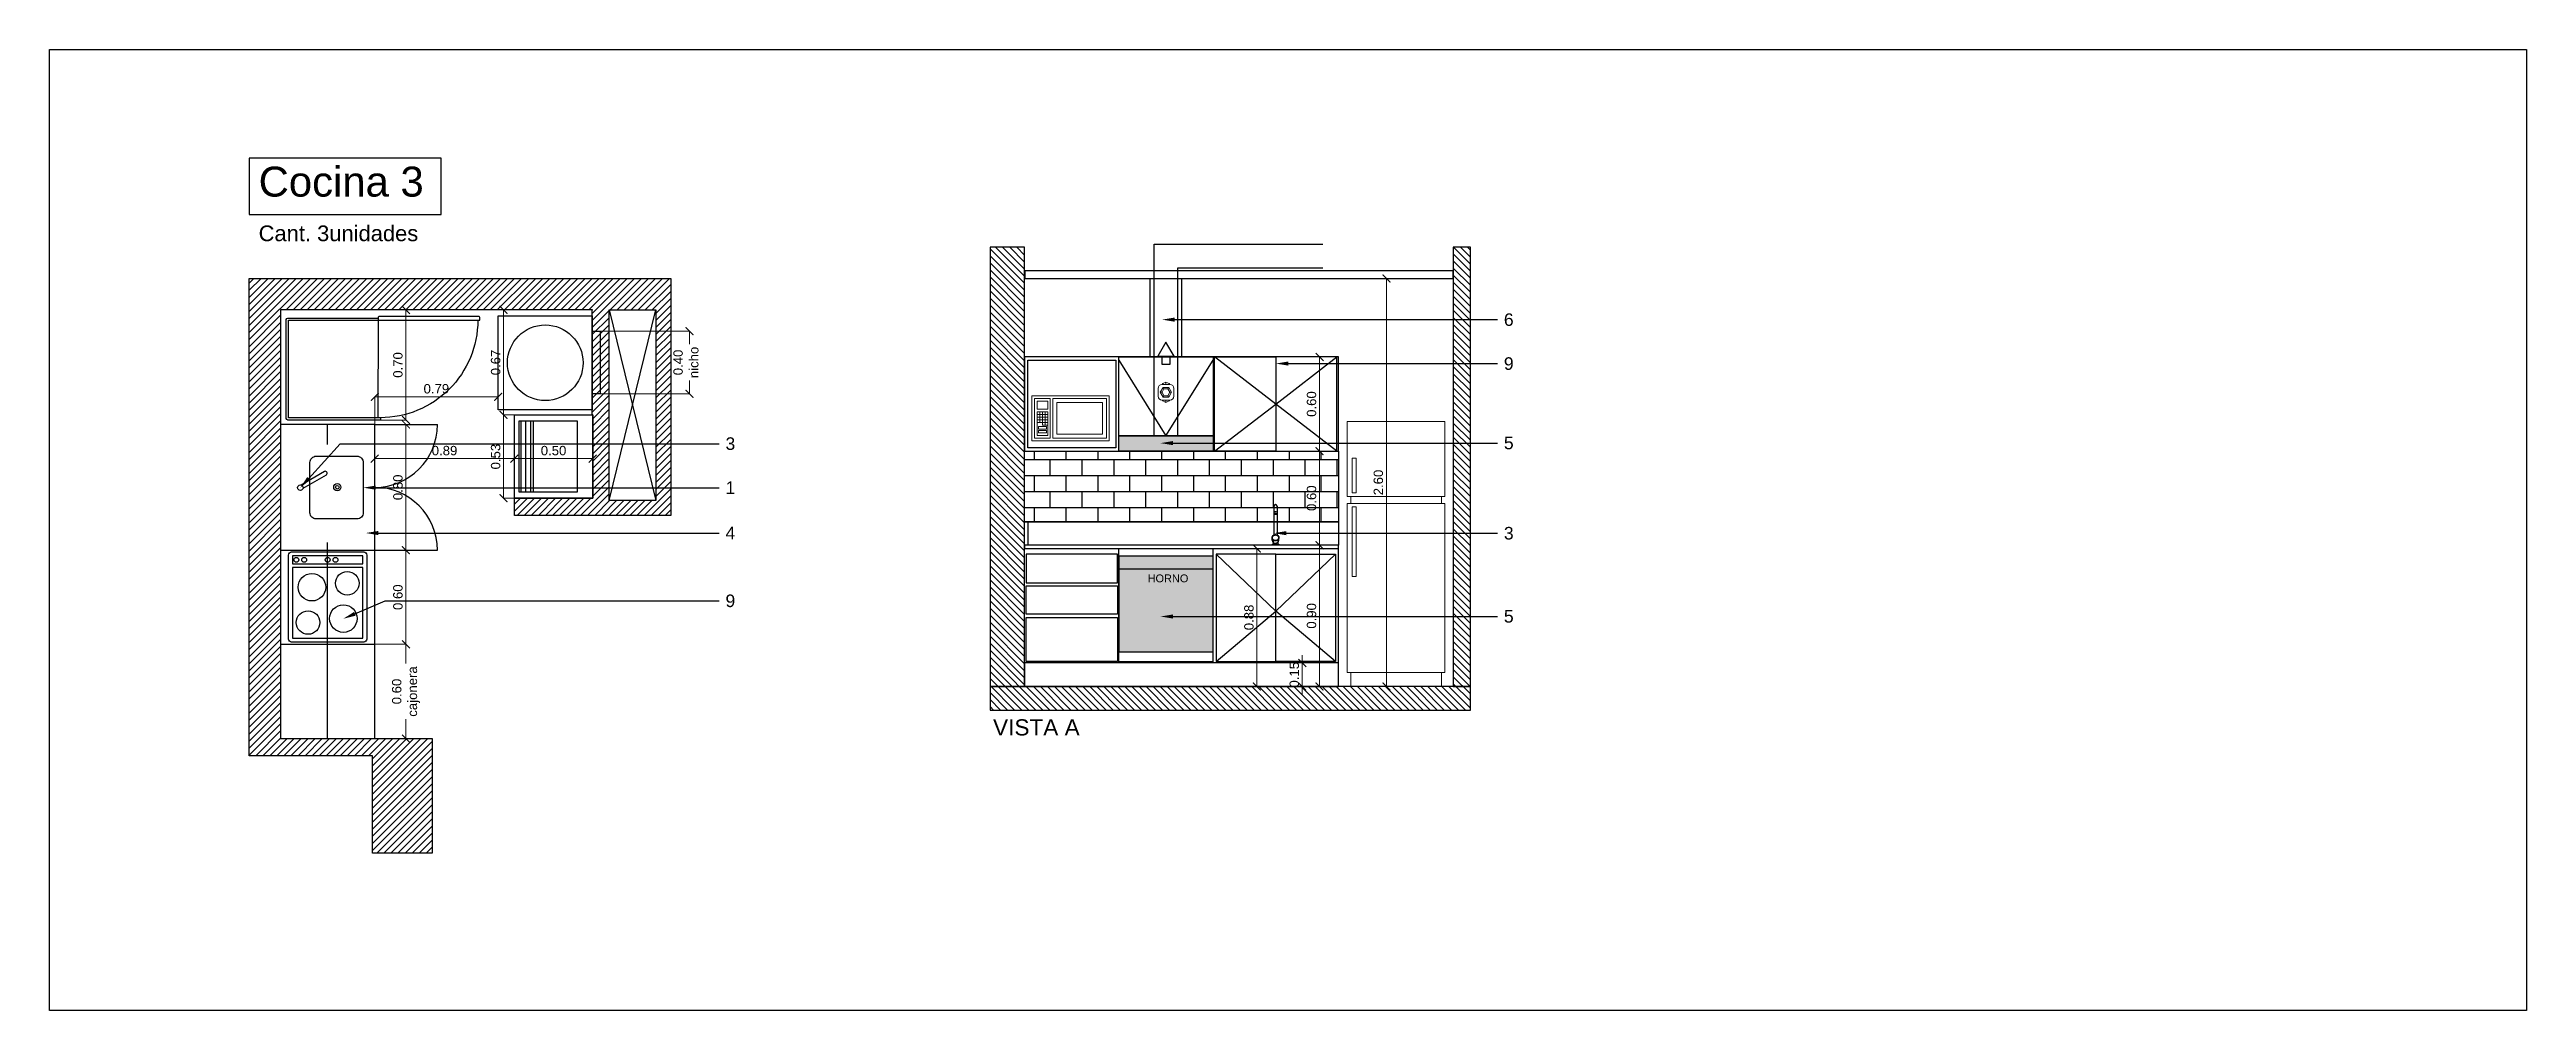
# Model space of a CAD drawing. Header units: metres. Extents: x 197.9 to 264.6, y -20.1 to 17.4.
# Drawn here: x 244.14 to 259.93, y -1.01 to 5.12 of the extents above; entities that cross this region are included whole.
import ezdxf
from ezdxf import colors
from ezdxf.entities.mleader import LeaderData, LeaderLine
from ezdxf.math import Vec2, Vec3

# ---------------------------------------------------------------- set-up
doc = ezdxf.new("R2010")
doc.units = ezdxf.units.M
doc.header["$LTSCALE"] = 10
doc.linetypes.add('e3II-arq-DET-11-planta-Nivel 2 a 6$0$HIDDEN2', pattern=[0.1875, 0.125, -0.0625])
doc.linetypes.add('HIDDEN2', pattern=[0.1875, 0.125, -0.0625])
for name, color, linetype in [('0.1', 1, 'Continuous'), ('0.2', 2, 'Continuous'), ('A-EQUIPAMIENTO', 251, 'Continuous'), ('A-EQUIPAMIENTO FIJO', 1, 'Continuous'), ('A-MUROS', 6, 'Continuous'), ('A-TEXTOS', 2, 'Continuous'), ('A_Proyeccion', 1, 'Continuous'), ('aberturas', 2, 'Continuous'), ('eh hatch', 76, 'Continuous'), ('RELLENO', 251, 'Continuous'), ('Sanitarios', 2, 'Continuous'), ('Textos', 2, 'Continuous')]:
    doc.layers.add(name, color=color, linetype=linetype)
for name, color, linetype, lineweight in [('A-COTAS', 1, 'Continuous', 5), ('A-RELLENOS', 251, 'Continuous', 5), ('FO-Hachuras dos pilares', 8, 'Continuous', 5), ('MUEBLES', 8, 'Continuous', 5)]:
    doc.layers.add(name, color=color, linetype=linetype, lineweight=lineweight)
doc.styles.add('ARIAL', font='arial.ttf')
doc.styles.get("Standard").update_dxf_attribs({"font": 'arial.ttf'})
doc.dimstyles.new('A2 1-1 m', dxfattribs={"dimtxt": 1, "dimasz": 1, "dimexe": 0, "dimexo": 0, "dimgap": 0.5, "dimtad": 1, "dimzin": 1, "dimdsep": 46, "dimtxsty": 'Standard', "dimblk": 'ARCHTICK', "dimcen": 1, "dimclrd": 256, "dimclre": 8, "dimclrt": 2, "dimazin": 2, "dimtfac": 1, "dimtix": 1, "dimtmove": 2, "dimatfit": 3, "dimfxl": 2.83, "dimtolj": 1, "dimtzin": 0, "dimlwd": -1, "dimlwe": 5, "dimarcsym": 0})

msp = doc.modelspace()

# ---------------------------------------------------------------- texts
at = {"layer": 'A-TEXTOS', "attachment_point": 1}
for s, width, insert, char_height in [('\\pxqr;HORNO', 0.3998, (250.999, 1.77), 0.05), ('\\pxqr;VISTA A', 0.77704, (249.929, 0.847), 0.10318)]:
    msp.add_mtext_dynamic_manual_height_columns(s, width=width, gutter_width=1, heights=[0], dxfattribs=dict(at, insert=insert, char_height=char_height))
at = {"layer": 'Textos', "attachment_point": 1}
for s, width, insert, char_height in [('Cocina 3', 1.17045, (245.472, 4.369), 0.1909), ('Cant. 3unidades', 1.43221, (245.472, 3.994), 0.1)]:
    msp.add_mtext_dynamic_manual_height_columns(s, width=width, gutter_width=29.822, heights=[0], dxfattribs=dict(at, insert=insert, char_height=char_height))

# ---------------------------------------------------------------- blocks, each defined once
blk = doc.blocks.new('LAVADO PLANTA')
at = {"color": 252}
for p, q in [((34.123, 8.585), (34.216, 8.424)), ((34.238, 8.437), (34.145, 8.598))]:
    blk.add_line(p, q, dxfattribs=at)
blk.add_lwpolyline([(33.954, 8.538), (34.3, 8.538, -0.414214), (34.344, 8.495), (34.344, 8.213, -0.414214), (34.3, 8.17), (33.954, 8.17, -0.414214), (33.911, 8.213), (33.911, 8.495, -0.414214)], format="xyb", close=True, dxfattribs=at)
for centre, radius in [((34.127, 8.604), 0.0187), ((34.13, 8.349), 0.025), ((34.13, 8.349), 0.0125)]:
    blk.add_circle(centre, radius, dxfattribs=at)
blk.add_arc((34.227, 8.431), 0.0125, 210, 30, dxfattribs=at)
blk = doc.blocks.new('_ArchTick')
at = {"color": 0, "linetype": 'ByBlock', "const_width": 0.15}
blk.add_lwpolyline([(-0.5, -0.5), (0.5, 0.5)], dxfattribs=at)
blk = doc.blocks.new('*D181')
at = {"layer": 'A-COTAS', "color": 8, "lineweight": 5, "transparency": 16777216}
for p, q in [((246.212, 1.325), (246.411, 1.325)), ((246.212, 0.724), (246.411, 0.724))]:
    blk.add_line(p, q, dxfattribs=at)
at = {"layer": 'A-COTAS', "transparency": 16777216}
for p, q in [((246.411, 1.325), (246.411, 1.202)), ((246.411, 0.724), (246.411, 0.847))]:
    blk.add_line(p, q, dxfattribs=at)
at = {"layer": 'Defpoints', "color": 0, "transparency": 16777216}
for p in [(246.212, 1.325), (246.212, 0.724), (246.411, 0.724)]:
    blk.add_point(p, dxfattribs=at)
at = {"layer": 'A-COTAS', "transparency": 16777216, "xscale": 0.05, "yscale": 0.05, "zscale": 0.05}
for p, rotation in [((246.411, 1.325), 90), ((246.411, 0.724), 270)]:
    blk.add_blockref('_ArchTick', p, dxfattribs=dict(at, rotation=rotation))
at = {"layer": 'A-COTAS', "color": 2, "transparency": 16777216, "insert": (246.411, 1.024), "char_height": 0.06, "attachment_point": 5, "rotation": 90}
blk.add_mtext('\\A1;0.60\\Pcajonera', dxfattribs=at)
blk = doc.blocks.new('*D182')
at = {"layer": 'A-COTAS', "color": 8, "lineweight": 5, "transparency": 16777216}
for p, q in [((246.212, 1.925), (246.411, 1.925)), ((246.212, 1.325), (246.411, 1.325))]:
    blk.add_line(p, q, dxfattribs=at)
at = {"layer": 'A-COTAS', "transparency": 16777216}
blk.add_line((246.411, 1.325), (246.411, 1.925), dxfattribs=at)
at = {"layer": 'Defpoints', "color": 0, "transparency": 16777216}
for p in [(246.212, 1.925), (246.411, 1.925), (246.212, 1.325)]:
    blk.add_point(p, dxfattribs=at)
at = {"layer": 'A-COTAS', "transparency": 16777216, "xscale": 0.05, "yscale": 0.05, "zscale": 0.05}
for p, rotation in [((246.411, 1.925), 90), ((246.411, 1.325), 270)]:
    blk.add_blockref('_ArchTick', p, dxfattribs=dict(at, rotation=rotation))
at = {"layer": 'A-COTAS', "color": 2, "transparency": 16777216, "insert": (246.36, 1.625), "char_height": 0.06, "attachment_point": 5, "rotation": 90}
blk.add_mtext('\\A1;0.60', dxfattribs=at)
blk = doc.blocks.new('*D183')
at = {"layer": 'A-COTAS', "color": 8, "lineweight": 5, "transparency": 16777216}
for p, q in [((246.212, 2.726), (246.411, 2.726)), ((246.212, 1.925), (246.411, 1.925))]:
    blk.add_line(p, q, dxfattribs=at)
at = {"layer": 'A-COTAS', "transparency": 16777216}
blk.add_line((246.411, 1.925), (246.411, 2.726), dxfattribs=at)
at = {"layer": 'Defpoints', "color": 0, "transparency": 16777216}
for p in [(246.212, 2.726), (246.411, 2.726), (246.212, 1.925)]:
    blk.add_point(p, dxfattribs=at)
at = {"layer": 'A-COTAS', "transparency": 16777216, "xscale": 0.05, "yscale": 0.05, "zscale": 0.05}
for p, rotation in [((246.411, 2.726), 90), ((246.411, 1.925), 270)]:
    blk.add_blockref('_ArchTick', p, dxfattribs=dict(at, rotation=rotation))
at = {"layer": 'A-COTAS', "color": 2, "transparency": 16777216, "insert": (246.36, 2.325), "char_height": 0.06, "attachment_point": 5, "rotation": 90}
blk.add_mtext('\\A1;0.80', dxfattribs=at)
blk = doc.blocks.new('Cocelpl')
at = {"layer": 'A-EQUIPAMIENTO FIJO'}
blk.add_lwpolyline([(-0.5, -0.2675), (-0.5, 0.2675, -0.4142136), (-0.48, 0.2875), (-0.02, 0.2875, -0.4142136), (0, 0.2675), (0, -0.2675, -0.4142136), (-0.02, -0.2875), (-0.48, -0.2875, -0.4142136)], format="xyb", close=True, dxfattribs=at)
for points in [[(-0.475, 0.2625), (-0.475, -0.1875), (-0.025, -0.1875), (-0.025, 0.2625)], [(-0.475, -0.2125), (-0.475, -0.2625), (-0.025, -0.2625), (-0.025, -0.2125)]]:
    blk.add_lwpolyline(points, close=True, dxfattribs=at)
for centre, radius in [((-0.35, 0.1375), 0.0875), ((-0.125, 0.1625), 0.075), ((-0.15, -0.0625), 0.0875), ((-0.375, -0.0875), 0.075), ((-0.3, -0.2375), 0.0156), ((-0.25, -0.2375), 0.0156), ((-0.1, -0.2375), 0.0156), ((-0.05, -0.2375), 0.0156)]:
    blk.add_circle(centre, radius, dxfattribs=at)
blk = doc.blocks.new('A$C63204314')
for p, q in [((0.64, 0), (0.01, 0)), ((0, -0.01), (0, -0.585)), ((0.65, -0.6), (0.65, -0.01)), ((0, -0.585), (0.014, -0.585)), ((0.636, -0.6), (0.65, -0.6))]:
    blk.add_line(p, q)
at = {"color": 1}
blk.add_line((0.014, -0.585), (0.636, -0.585), dxfattribs=at)
blk.add_lwpolyline([(0.636, -0.6), (0.636, -0.586), (0.636, -0.014), (0.014, -0.014), (0.014, -0.585)])
blk.add_lwpolyline([(0.014, -0.585), (0.014, -1.235), (-0.001, -1.235, -0.414214), (-0.011, -1.225), (-0.011, -0.595, -0.414214), (-0.001, -0.585)], format="xyb", close=True)
for centre, start, end in [((0.01, -0.01), 90, 180), ((0.64, -0.01), 0, 90)]:
    blk.add_arc(centre, 0.01, start, end)
blk.add_arc((0.014, -0.6), 0.621, 270, 0, dxfattribs=at)
blk = doc.blocks.new('*D176')
at = {"layer": 'A-COTAS', "color": 8, "lineweight": 5, "transparency": 16777216}
for p, q in [((246.248, 3.456), (246.411, 3.456)), ((246.248, 2.754), (246.411, 2.754))]:
    blk.add_line(p, q, dxfattribs=at)
at = {"layer": 'A-COTAS', "transparency": 16777216}
blk.add_line((246.411, 2.754), (246.411, 3.456), dxfattribs=at)
at = {"layer": 'Defpoints', "color": 0, "transparency": 16777216}
for p in [(246.248, 3.456), (246.411, 3.456), (246.248, 2.754)]:
    blk.add_point(p, dxfattribs=at)
at = {"layer": 'A-COTAS', "transparency": 16777216, "xscale": 0.05, "yscale": 0.05, "zscale": 0.05}
for p, rotation in [((246.411, 3.456), 90), ((246.411, 2.754), 270)]:
    blk.add_blockref('_ArchTick', p, dxfattribs=dict(at, rotation=rotation))
at = {"layer": 'A-COTAS', "color": 2, "transparency": 16777216, "insert": (246.36, 3.105), "char_height": 0.06, "attachment_point": 5, "rotation": 90}
blk.add_mtext('\\A1;0.70', dxfattribs=at)
blk = doc.blocks.new('*D177')
at = {"layer": 'A-COTAS', "color": 8, "lineweight": 5, "transparency": 16777216}
for p, q in [((246.212, 2.726), (246.212, 2.508)), ((247.102, 2.726), (247.102, 2.508))]:
    blk.add_line(p, q, dxfattribs=at)
at = {"layer": 'A-COTAS', "transparency": 16777216}
blk.add_line((246.212, 2.508), (247.102, 2.508), dxfattribs=at)
at = {"layer": 'Defpoints', "color": 0, "transparency": 16777216}
for p in [(246.212, 2.726), (247.102, 2.726), (247.102, 2.508)]:
    blk.add_point(p, dxfattribs=at)
at = {"layer": 'A-COTAS', "transparency": 16777216, "xscale": 0.05, "yscale": 0.05, "zscale": 0.05, "rotation": 180}
blk.add_blockref('_ArchTick', (246.212, 2.508), dxfattribs=at)
at = {"layer": 'A-COTAS', "transparency": 16777216, "xscale": 0.05, "yscale": 0.05, "zscale": 0.05}
blk.add_blockref('_ArchTick', (247.102, 2.508), dxfattribs=at)
at = {"layer": 'A-COTAS', "color": 2, "transparency": 16777216, "insert": (246.657, 2.559), "char_height": 0.06, "attachment_point": 5}
blk.add_mtext('\\A1;0.89', dxfattribs=at)
blk = doc.blocks.new('*D178')
at = {"layer": 'A-COTAS', "color": 8, "lineweight": 5, "transparency": 16777216}
for p, q in [((246.212, 2.726), (246.212, 2.902)), ((246.999, 2.819), (246.999, 2.902))]:
    blk.add_line(p, q, dxfattribs=at)
at = {"layer": 'A-COTAS', "transparency": 16777216}
blk.add_line((246.999, 2.902), (246.212, 2.902), dxfattribs=at)
at = {"layer": 'Defpoints', "color": 0, "transparency": 16777216}
for p in [(246.212, 2.902), (246.212, 2.726), (246.999, 2.819)]:
    blk.add_point(p, dxfattribs=at)
at = {"layer": 'A-COTAS', "transparency": 16777216, "xscale": 0.05, "yscale": 0.05, "zscale": 0.05, "rotation": 180}
blk.add_blockref('_ArchTick', (246.212, 2.902), dxfattribs=at)
at = {"layer": 'A-COTAS', "transparency": 16777216, "xscale": 0.05, "yscale": 0.05, "zscale": 0.05}
blk.add_blockref('_ArchTick', (246.999, 2.902), dxfattribs=at)
at = {"layer": 'A-COTAS', "color": 2, "transparency": 16777216, "insert": (246.605, 2.953), "char_height": 0.06, "attachment_point": 5}
blk.add_mtext('\\A1;0.79', dxfattribs=at)
blk = doc.blocks.new('*D179')
at = {"layer": 'A-COTAS', "color": 8, "lineweight": 5, "transparency": 16777216}
blk.add_line((247.602, 3.456), (247.033, 3.456), dxfattribs=at)
at = {"layer": 'A-COTAS', "transparency": 16777216}
blk.add_line((247.033, 2.787), (247.033, 3.456), dxfattribs=at)
at = {"layer": 'Defpoints', "color": 0, "transparency": 16777216}
for p in [(247.033, 3.456), (247.602, 3.456), (247.033, 2.787)]:
    blk.add_point(p, dxfattribs=at)
at = {"layer": 'A-COTAS', "transparency": 16777216, "xscale": 0.05, "yscale": 0.05, "zscale": 0.05}
for p, rotation in [((247.033, 3.456), 90), ((247.033, 2.787), 270)]:
    blk.add_blockref('_ArchTick', p, dxfattribs=dict(at, rotation=rotation))
at = {"layer": 'A-COTAS', "color": 2, "transparency": 16777216, "insert": (246.983, 3.121), "char_height": 0.06, "attachment_point": 5, "rotation": 90}
blk.add_mtext('\\A1;0.67', dxfattribs=at)
blk = doc.blocks.new('*D180')
at = {"layer": 'A-COTAS', "color": 8, "lineweight": 5, "transparency": 16777216}
for p, q in [((247.602, 2.787), (247.033, 2.787)), ((247.599, 2.256), (247.033, 2.256))]:
    blk.add_line(p, q, dxfattribs=at)
at = {"layer": 'A-COTAS', "transparency": 16777216}
blk.add_line((247.033, 2.787), (247.033, 2.256), dxfattribs=at)
at = {"layer": 'Defpoints', "color": 0, "transparency": 16777216}
for p in [(247.602, 2.787), (247.033, 2.256), (247.599, 2.256)]:
    blk.add_point(p, dxfattribs=at)
at = {"layer": 'A-COTAS', "transparency": 16777216, "xscale": 0.05, "yscale": 0.05, "zscale": 0.05}
for p, rotation in [((247.033, 2.787), 90), ((247.033, 2.256), 270)]:
    blk.add_blockref('_ArchTick', p, dxfattribs=dict(at, rotation=rotation))
at = {"layer": 'A-COTAS', "color": 2, "transparency": 16777216, "insert": (246.983, 2.521), "char_height": 0.06, "attachment_point": 5, "rotation": 90}
blk.add_mtext('\\A1;0.53', dxfattribs=at)
blk = doc.blocks.new('*D184')
at = {"layer": 'A-COTAS', "color": 8, "lineweight": 5, "transparency": 16777216}
for p, q in [((247.102, 2.787), (247.102, 2.508)), ((247.602, 2.787), (247.602, 2.508))]:
    blk.add_line(p, q, dxfattribs=at)
at = {"layer": 'A-COTAS', "transparency": 16777216}
blk.add_line((247.102, 2.508), (247.602, 2.508), dxfattribs=at)
at = {"layer": 'Defpoints', "color": 0, "transparency": 16777216}
for p in [(247.102, 2.787), (247.602, 2.787), (247.602, 2.508)]:
    blk.add_point(p, dxfattribs=at)
at = {"layer": 'A-COTAS', "transparency": 16777216, "xscale": 0.05, "yscale": 0.05, "zscale": 0.05, "rotation": 180}
blk.add_blockref('_ArchTick', (247.102, 2.508), dxfattribs=at)
at = {"layer": 'A-COTAS', "transparency": 16777216, "xscale": 0.05, "yscale": 0.05, "zscale": 0.05}
blk.add_blockref('_ArchTick', (247.602, 2.508), dxfattribs=at)
at = {"layer": 'A-COTAS', "color": 2, "transparency": 16777216, "insert": (247.352, 2.559), "char_height": 0.06, "attachment_point": 5}
blk.add_mtext('\\A1;0.50', dxfattribs=at)
blk = doc.blocks.new('*D185')
at = {"layer": 'A-COTAS', "color": 8, "lineweight": 5, "transparency": 16777216}
for p, q in [((247.649, 3.321), (248.219, 3.321)), ((247.649, 2.921), (248.219, 2.921))]:
    blk.add_line(p, q, dxfattribs=at)
at = {"layer": 'A-COTAS', "transparency": 16777216}
for p, q in [((248.219, 3.321), (248.219, 3.237)), ((248.219, 2.921), (248.219, 3.006))]:
    blk.add_line(p, q, dxfattribs=at)
at = {"layer": 'Defpoints', "color": 0, "transparency": 16777216}
for p in [(247.649, 3.321), (247.649, 2.921), (248.219, 2.921)]:
    blk.add_point(p, dxfattribs=at)
at = {"layer": 'A-COTAS', "transparency": 16777216, "xscale": 0.05, "yscale": 0.05, "zscale": 0.05}
for p, rotation in [((248.219, 3.321), 90), ((248.219, 2.921), 270)]:
    blk.add_blockref('_ArchTick', p, dxfattribs=dict(at, rotation=rotation))
at = {"layer": 'A-COTAS', "color": 2, "transparency": 16777216, "insert": (248.196, 3.121), "char_height": 0.06, "attachment_point": 5, "rotation": 90}
blk.add_mtext('\\A1;0.40\\Pnicho', dxfattribs=at)
blk = doc.blocks.new('refri 90cm')
for p, q in [((47.353, -4.935), (47.353, -5.473)), ((48.053, -4.935), (47.353, -4.935)), ((48.053, -4.935), (48.053, -5.473)), ((47.388, -5.198), (47.388, -5.448)), ((47.418, -5.198), (47.388, -5.198)), ((47.418, -5.198), (47.418, -5.448)), ((48.053, -5.473), (47.353, -5.473)), ((47.378, -5.473), (47.378, -5.523)), ((47.418, -5.448), (47.388, -5.448)), ((48.028, -5.473), (48.028, -5.523)), ((47.353, -5.523), (47.353, -6.736)), ((48.053, -5.523), (47.353, -5.523)), ((47.388, -5.548), (47.388, -6.048)), ((47.418, -5.548), (47.388, -5.548)), ((47.418, -5.548), (47.418, -6.048)), ((48.053, -5.523), (48.053, -6.736)), ((47.418, -6.048), (47.388, -6.048)), ((48.053, -6.736), (47.353, -6.736)), ((47.378, -6.736), (47.378, -6.836)), ((48.028, -6.736), (48.028, -6.836)), ((48.028, -6.835), (47.378, -6.835))]:
    blk.add_line(p, q)
blk = doc.blocks.new('simb_chicote de cables')
at = {"layer": 'FO-Hachuras dos pilares'}
h = blk.add_hatch(dxfattribs=at)
h.set_pattern_fill('AR-CONC', color=253, scale=0.02)
h.paths.add_polyline_path([(204.222, 12.66), (204.21, 12.639), (204.222, 12.617), (204.247, 12.617), (204.26, 12.639), (204.247, 12.66)])
h = blk.add_hatch(dxfattribs=at)
h.set_pattern_fill('AR-CONC', color=253, scale=0.02)
h.paths.add_polyline_path([(204.26, 12.639), (204.247, 12.66), (204.222, 12.66), (204.21, 12.639), (204.222, 12.617), (204.247, 12.617)])
h = blk.add_hatch(dxfattribs=at)
h.set_pattern_fill('ANGLE', color=253)
h.set_pattern_definition([(0, (0, 0), (0, 6.985), [5.08, -1.905]), (90, (0, 0), (-6.985, 4e-16), [5.08, -1.905])])
h.paths.add_polyline_path([(204.247, 12.66), (204.222, 12.66), (204.21, 12.639), (204.222, 12.617), (204.247, 12.617), (204.26, 12.639)])
at = {"lineweight": 5}
for p, q in [((204.21, 12.639), (204.198, 12.639)), ((204.222, 12.66), (204.217, 12.67)), ((204.235, 12.689), (204.235, 12.704)), ((204.247, 12.66), (204.253, 12.67)), ((204.26, 12.639), (204.271, 12.639)), ((204.222, 12.617), (204.217, 12.607)), ((204.235, 12.589), (204.235, 12.574)), ((204.247, 12.617), (204.253, 12.607))]:
    blk.add_line(p, q, dxfattribs=at)
at = {"lineweight": 9}
for points in [[(204.185, 12.614), (204.185, 12.664)], [(204.21, 12.689), (204.26, 12.689)], [(204.285, 12.664), (204.285, 12.614)], [(204.26, 12.589), (204.21, 12.589)]]:
    blk.add_lwpolyline(points, dxfattribs=at)
at = {"lineweight": 5}
for points in [[(204.271, 12.639), (204.253, 12.67), (204.217, 12.67), (204.198, 12.639), (204.217, 12.607), (204.253, 12.607)], [(204.26, 12.639), (204.247, 12.66), (204.222, 12.66), (204.21, 12.639), (204.222, 12.617), (204.247, 12.617)]]:
    blk.add_lwpolyline(points, close=True, dxfattribs=at)
for points in [[(204.26, 12.689), (204.255, 12.694), (204.235, 12.704), (204.215, 12.694), (204.21, 12.689)], [(204.22, 12.689), (204.215, 12.694)], [(204.255, 12.694), (204.25, 12.689)], [(204.26, 12.589), (204.255, 12.584), (204.235, 12.574), (204.215, 12.584), (204.21, 12.589)], [(204.22, 12.589), (204.215, 12.584)], [(204.255, 12.584), (204.25, 12.589)]]:
    blk.add_lwpolyline(points, dxfattribs=at)
at = {"lineweight": 9}
for centre, start, end in [((204.21, 12.664), 90, 180), ((204.26, 12.664), 0, 90), ((204.21, 12.614), 180, 270), ((204.26, 12.614), 270, 0)]:
    blk.add_arc(centre, 0.025, start, end, dxfattribs=at)
blk = doc.blocks.new('simb_salida de extractor')
for points in [[(204.541, 12.728), (204.489, 12.638), (204.593, 12.638)], [(204.516, 12.638), (204.566, 12.638), (204.566, 12.586), (204.516, 12.586)]]:
    blk.add_lwpolyline(points, close=True)
blk = doc.blocks.new('Microwave')
for p, q in [((18, 10), (22, 10)), ((19, 7), (19, 11)), ((20, 11), (20, 7)), ((21, 7), (21, 11)), ((22, 9), (18, 9)), ((18, 8), (22, 8)), ((22, 7), (18, 7)), ((20, 6), (18, 6)), ((19, 6), (19, 7)), ((20, 7), (20, 6))]:
    blk.add_line(p, q)
for points in [[(-5.22, 0), (-5.22, 17), (24, 17), (24, 0)], [(-4.22, 1), (-4.22, 16), (16, 16), (16, 1)], [(-2.72, 2.5), (-2.72, 14.5), (14.5, 14.5), (14.5, 2.5)], [(17, 1), (17, 16), (23, 16), (23, 1)], [(18, 12), (18, 15), (22, 15), (22, 12)], [(18, 2), (18, 11), (22, 11), (22, 2)], [(18.5, 4.5), (18.5, 5.5), (21.5, 5.5), (21.5, 4.5)], [(18.5, 3), (18.5, 4), (21.5, 4), (21.5, 3)]]:
    blk.add_lwpolyline(points, close=True)
blk = doc.blocks.new('MICRO FR')
at = {"layer": 'MUEBLES'}
blk.add_blockref('Microwave', (-23.75, -0.12), dxfattribs=at)
blk = doc.blocks.new('A$C55FF7AE8')
at = {"layer": 'Sanitarios'}
for p, q in [((0.039, 0.249), (0.039, 0.205)), ((0.039, 0.205), (0.039, 0.2)), ((0.039, 0.2), (0.039, 0.066)), ((0.059, 0.249), (0.059, 0.205)), ((0.059, 0.205), (0.059, 0.2)), ((0.059, 0.2), (0.059, 0.066)), ((0.027, 0.033), (0.027, 0.048)), ((0.027, 0.006), (0.07, 0.006)), ((0.027, 0.006), (0.027, 0)), ((0.034, 0.034), (0.034, 0.019)), ((0.034, 0.019), (0.034, 0.006)), ((0.064, 0.034), (0.064, 0.02)), ((0.064, 0.02), (0.064, 0.006)), ((0.07, 0.033), (0.07, 0.048)), ((0.07, 0.006), (0.07, 0))]:
    blk.add_line(p, q, dxfattribs=at)
for centre, radius, start, end in [((0.049, 0.249), 0.01, 0, 180), ((0.049, 0.196), 0.0176, 55.2701, 124.7299), ((0.049, 0.035), 0.0217, 172.9689, 7.0311)]:
    blk.add_arc(centre, radius, start, end, dxfattribs=at)
for centre, major_axis, ratio in [((0.049, 0.2), (-0.01, 0), 0.481951), ((0.049, 0.048), (-0.0215, 0), 0.924134)]:
    blk.add_ellipse(centre, major_axis=major_axis, ratio=ratio, dxfattribs=at)
for points, knots in [([(0.04, 0.2), (0.04, 0.2), (0.04, 0.2), (0.04, 0.199), (0.04, 0.199), (0.041, 0.199), (0.041, 0.198), (0.042, 0.198), (0.042, 0.197), (0.044, 0.197), (0.045, 0.197), (0.048, 0.196), (0.049, 0.196), (0.051, 0.196), (0.052, 0.197), (0.054, 0.197), (0.055, 0.197), (0.056, 0.198), (0.057, 0.198), (0.057, 0.199), (0.058, 0.199), (0.058, 0.2), (0.058, 0.2), (0.058, 0.2), (0.058, 0.201), (0.058, 0.201), (0.057, 0.201), (0.057, 0.202), (0.057, 0.202), (0.056, 0.202), (0.055, 0.203), (0.054, 0.203), (0.053, 0.204), (0.05, 0.204), (0.049, 0.204), (0.047, 0.204), (0.045, 0.204), (0.043, 0.203), (0.042, 0.203), (0.041, 0.202), (0.041, 0.202), (0.04, 0.201), (0.04, 0.201), (0.04, 0.2), (0.04, 0.2), (0.04, 0.2)], [0, 0, 0, 0, 0.194579, 0.194579, 0.389157, 0.389157, 0.583736, 0.583736, 0.952401, 0.952401, 1.321066, 1.321066, 1.689731, 1.689731, 2.058396, 2.058396, 2.427061, 2.427061, 2.697617, 2.697617, 2.921685, 2.921685, 3.145753, 3.145753, 3.369821, 3.369821, 3.593889, 3.593889, 3.817957, 3.817957, 4.042024, 4.042024, 4.430154, 4.430154, 4.818284, 4.818284, 5.206413, 5.206413, 5.594543, 5.594543, 5.857463, 5.857463, 6.120384, 6.120384, 6.283185, 6.283185, 6.283185, 6.283185]), ([(0.027, 0.048), (0.027, 0.047), (0.028, 0.045), (0.028, 0.042), (0.029, 0.039), (0.032, 0.036), (0.033, 0.034), (0.036, 0.032), (0.038, 0.031), (0.042, 0.029), (0.044, 0.028), (0.049, 0.028), (0.051, 0.028), (0.055, 0.029), (0.058, 0.03), (0.062, 0.032), (0.063, 0.033), (0.066, 0.036), (0.068, 0.038), (0.069, 0.042), (0.07, 0.044), (0.07, 0.048), (0.07, 0.05), (0.07, 0.054), (0.069, 0.056), (0.067, 0.059), (0.065, 0.061), (0.062, 0.064), (0.06, 0.065), (0.056, 0.067), (0.054, 0.067), (0.05, 0.068), (0.047, 0.068), (0.043, 0.067), (0.041, 0.066), (0.037, 0.065), (0.035, 0.063), (0.032, 0.06), (0.031, 0.059), (0.029, 0.055), (0.028, 0.053), (0.027, 0.05), (0.027, 0.049), (0.027, 0.048)], [0, 0, 0, 0, 0.188779, 0.188779, 0.566336, 0.566336, 0.852535, 0.852535, 1.138733, 1.138733, 1.456724, 1.456724, 1.77451, 1.77451, 2.090719, 2.090719, 2.404553, 2.404553, 2.717255, 2.717255, 3.028907, 3.028907, 3.33799, 3.33799, 3.648756, 3.648756, 3.95817, 3.95817, 4.267584, 4.267584, 4.576999, 4.576999, 4.886413, 4.886413, 5.195827, 5.195827, 5.505241, 5.505241, 5.814655, 5.814655, 6.12407, 6.12407, 6.283185, 6.283185, 6.283185, 6.283185]), ([(0.028, 0.048), (0.028, 0.047), (0.029, 0.046), (0.029, 0.042), (0.03, 0.041), (0.032, 0.037), (0.033, 0.035), (0.036, 0.033), (0.038, 0.032), (0.042, 0.03), (0.044, 0.029), (0.049, 0.029), (0.051, 0.029), (0.055, 0.03), (0.057, 0.031), (0.061, 0.032), (0.063, 0.034), (0.065, 0.037), (0.067, 0.038), (0.068, 0.042), (0.069, 0.044), (0.069, 0.048), (0.069, 0.05), (0.069, 0.054), (0.068, 0.056), (0.066, 0.059), (0.064, 0.061), (0.061, 0.063), (0.059, 0.064), (0.055, 0.066), (0.053, 0.066), (0.049, 0.067), (0.047, 0.067), (0.042, 0.066), (0.04, 0.065), (0.037, 0.063), (0.035, 0.062), (0.032, 0.059), (0.031, 0.057), (0.029, 0.054), (0.029, 0.052), (0.028, 0.049), (0.028, 0.048), (0.028, 0.048)], [0, 0, 0, 0, 0.190452, 0.190452, 0.506203, 0.506203, 0.821955, 0.821955, 1.137706, 1.137706, 1.453457, 1.453457, 1.769208, 1.769208, 2.084959, 2.084959, 2.40071, 2.40071, 2.716461, 2.716461, 3.032213, 3.032213, 3.347964, 3.347964, 3.663715, 3.663715, 3.979466, 3.979466, 4.295217, 4.295217, 4.610968, 4.610968, 4.926719, 4.926719, 5.242471, 5.242471, 5.558222, 5.558222, 5.873973, 5.873973, 6.189724, 6.189724, 6.283185, 6.283185, 6.283185, 6.283185]), ([(0.029, 0.048), (0.029, 0.047), (0.029, 0.046), (0.03, 0.042), (0.031, 0.04), (0.034, 0.037), (0.035, 0.035), (0.038, 0.033), (0.039, 0.032), (0.043, 0.031), (0.045, 0.03), (0.049, 0.03), (0.051, 0.03), (0.055, 0.031), (0.057, 0.031), (0.06, 0.033), (0.062, 0.034), (0.065, 0.037), (0.066, 0.039), (0.068, 0.042), (0.068, 0.044), (0.068, 0.048), (0.068, 0.05), (0.067, 0.054), (0.066, 0.056), (0.064, 0.059), (0.063, 0.061), (0.059, 0.063), (0.057, 0.064), (0.053, 0.065), (0.051, 0.066), (0.047, 0.066), (0.045, 0.065), (0.041, 0.064), (0.039, 0.064), (0.036, 0.062), (0.035, 0.061), (0.033, 0.058), (0.032, 0.057), (0.03, 0.053), (0.03, 0.051), (0.029, 0.049), (0.029, 0.048), (0.029, 0.048)], [0, 0, 0, 0, 0.19214, 0.19214, 0.582094, 0.582094, 0.873801, 0.873801, 1.165508, 1.165508, 1.457215, 1.457215, 1.76922, 1.76922, 2.081891, 2.081891, 2.397643, 2.397643, 2.72172, 2.72172, 3.05261, 3.05261, 3.3835, 3.3835, 3.714391, 3.714391, 4.045281, 4.045281, 4.376171, 4.376171, 4.707061, 4.707061, 5.037952, 5.037952, 5.308921, 5.308921, 5.57989, 5.57989, 5.850859, 5.850859, 6.207493, 6.207493, 6.283185, 6.283185, 6.283185, 6.283185])]:
    blk.add_open_spline(points, degree=3, knots=knots, dxfattribs=at)
blk = doc.blocks.new('*D186')
at = {"layer": 'A-COTAS', "color": 8, "lineweight": 5, "transparency": 16777216}
for p, q in [((252.647, 3.656), (252.661, 3.656)), ((252.647, 1.056), (252.661, 1.056))]:
    blk.add_line(p, q, dxfattribs=at)
at = {"layer": 'A-COTAS', "transparency": 16777216}
blk.add_line((252.661, 3.656), (252.661, 1.056), dxfattribs=at)
at = {"layer": 'Defpoints', "color": 0, "transparency": 16777216}
for p in [(252.647, 3.656), (252.647, 1.056), (252.661, 1.056)]:
    blk.add_point(p, dxfattribs=at)
at = {"layer": 'A-COTAS', "transparency": 16777216, "xscale": 0.05, "yscale": 0.05, "zscale": 0.05}
for p, rotation in [((252.661, 3.656), 90), ((252.661, 1.056), 270)]:
    blk.add_blockref('_ArchTick', p, dxfattribs=dict(at, rotation=rotation))
at = {"layer": 'A-COTAS', "color": 2, "transparency": 16777216, "insert": (252.61, 2.356), "char_height": 0.06, "attachment_point": 5, "rotation": 90}
blk.add_mtext('\\A1;2.60', dxfattribs=at)
blk = doc.blocks.new('*D188')
at = {"layer": 'A-COTAS', "color": 8, "lineweight": 5, "transparency": 16777216}
for p, q in [((252.356, 1.936), (251.835, 1.936)), ((252.356, 1.056), (251.835, 1.056))]:
    blk.add_line(p, q, dxfattribs=at)
at = {"layer": 'A-COTAS', "transparency": 16777216}
blk.add_line((251.835, 1.936), (251.835, 1.056), dxfattribs=at)
at = {"layer": 'Defpoints', "color": 0, "transparency": 16777216}
for p in [(252.356, 1.936), (251.835, 1.056), (252.356, 1.056)]:
    blk.add_point(p, dxfattribs=at)
at = {"layer": 'A-COTAS', "transparency": 16777216, "xscale": 0.05, "yscale": 0.05, "zscale": 0.05}
for p, rotation in [((251.835, 1.936), 90), ((251.835, 1.056), 270)]:
    blk.add_blockref('_ArchTick', p, dxfattribs=dict(at, rotation=rotation))
at = {"layer": 'A-COTAS', "color": 2, "transparency": 16777216, "insert": (251.785, 1.496), "char_height": 0.06, "attachment_point": 5, "rotation": 90}
blk.add_mtext('\\A1;0.88', dxfattribs=at)
blk = doc.blocks.new('*D191')
at = {"layer": 'A-COTAS', "transparency": 16777216}
for p, q in [((252.125, 1.206), (252.125, 1.256)), ((252.125, 1.206), (252.125, 1.056)), ((252.125, 1.056), (252.125, 1.006))]:
    blk.add_line(p, q, dxfattribs=at)
at = {"layer": 'A-COTAS', "color": 8, "lineweight": 5, "transparency": 16777216}
for p, q in [((252.356, 1.206), (252.125, 1.206)), ((252.356, 1.056), (252.125, 1.056))]:
    blk.add_line(p, q, dxfattribs=at)
at = {"layer": 'Defpoints', "color": 0, "transparency": 16777216}
for p in [(252.356, 1.206), (252.125, 1.056), (252.356, 1.056)]:
    blk.add_point(p, dxfattribs=at)
at = {"layer": 'A-COTAS', "transparency": 16777216, "xscale": 0.05, "yscale": 0.05, "zscale": 0.05}
for p, rotation in [((252.125, 1.206), 270), ((252.125, 1.056), 90)]:
    blk.add_blockref('_ArchTick', p, dxfattribs=dict(at, rotation=rotation))
at = {"layer": 'A-COTAS', "color": 2, "transparency": 16777216, "insert": (252.074, 1.131), "char_height": 0.06, "attachment_point": 5, "rotation": 90}
blk.add_mtext('\\A1;0.15', dxfattribs=at)
blk = doc.blocks.new('*D187')
at = {"layer": 'A-COTAS', "color": 8, "lineweight": 5, "transparency": 16777216}
for p, q in [((252.356, 1.956), (252.235, 1.956)), ((252.356, 1.056), (252.235, 1.056))]:
    blk.add_line(p, q, dxfattribs=at)
at = {"layer": 'A-COTAS', "transparency": 16777216}
blk.add_line((252.235, 1.956), (252.235, 1.056), dxfattribs=at)
at = {"layer": 'Defpoints', "color": 0, "transparency": 16777216}
for p in [(252.356, 1.956), (252.235, 1.056), (252.356, 1.056)]:
    blk.add_point(p, dxfattribs=at)
at = {"layer": 'A-COTAS', "transparency": 16777216, "xscale": 0.05, "yscale": 0.05, "zscale": 0.05}
for p, rotation in [((252.235, 1.956), 90), ((252.235, 1.056), 270)]:
    blk.add_blockref('_ArchTick', p, dxfattribs=dict(at, rotation=rotation))
at = {"layer": 'A-COTAS', "color": 2, "transparency": 16777216, "insert": (252.184, 1.506), "char_height": 0.06, "attachment_point": 5, "rotation": 90}
blk.add_mtext('\\A1;0.90', dxfattribs=at)
blk = doc.blocks.new('*D189')
at = {"layer": 'A-COTAS', "color": 8, "lineweight": 5, "transparency": 16777216}
for p, q in [((252.356, 2.556), (252.235, 2.556)), ((252.356, 1.956), (252.235, 1.956))]:
    blk.add_line(p, q, dxfattribs=at)
at = {"layer": 'A-COTAS', "transparency": 16777216}
blk.add_line((252.235, 2.556), (252.235, 1.956), dxfattribs=at)
at = {"layer": 'Defpoints', "color": 0, "transparency": 16777216}
for p in [(252.356, 2.556), (252.235, 1.956), (252.356, 1.956)]:
    blk.add_point(p, dxfattribs=at)
at = {"layer": 'A-COTAS', "transparency": 16777216, "xscale": 0.05, "yscale": 0.05, "zscale": 0.05}
for p, rotation in [((252.235, 2.556), 90), ((252.235, 1.956), 270)]:
    blk.add_blockref('_ArchTick', p, dxfattribs=dict(at, rotation=rotation))
at = {"layer": 'A-COTAS', "color": 2, "transparency": 16777216, "insert": (252.184, 2.256), "char_height": 0.06, "attachment_point": 5, "rotation": 90}
blk.add_mtext('\\A1;0.60', dxfattribs=at)
blk = doc.blocks.new('*D190')
at = {"layer": 'A-COTAS', "color": 8, "lineweight": 5, "transparency": 16777216}
for p, q in [((252.356, 3.156), (252.235, 3.156)), ((252.356, 2.556), (252.235, 2.556))]:
    blk.add_line(p, q, dxfattribs=at)
at = {"layer": 'A-COTAS', "transparency": 16777216}
blk.add_line((252.235, 3.156), (252.235, 2.556), dxfattribs=at)
at = {"layer": 'Defpoints', "color": 0, "transparency": 16777216}
for p in [(252.356, 3.156), (252.235, 2.556), (252.356, 2.556)]:
    blk.add_point(p, dxfattribs=at)
at = {"layer": 'A-COTAS', "transparency": 16777216, "xscale": 0.05, "yscale": 0.05, "zscale": 0.05}
for p, rotation in [((252.235, 3.156), 90), ((252.235, 2.556), 270)]:
    blk.add_blockref('_ArchTick', p, dxfattribs=dict(at, rotation=rotation))
at = {"layer": 'A-COTAS', "color": 2, "transparency": 16777216, "insert": (252.184, 2.856), "char_height": 0.06, "attachment_point": 5, "rotation": 90}
blk.add_mtext('\\A1;0.60', dxfattribs=at)

# ---------------------------------------------------------------- dimensions: what is measured, and where the dimension line sits
at = {"layer": 'A-COTAS'}
for base, p1, p2, override, picture, middle in [((252.661, 1.056), (252.647, 3.656), (252.647, 1.056), {"dimscale": 1, "dimtxt": 0.06, "dimasz": 0.05, "dimgap": 0.02, "dimtix": 1, "dimtofl": 1, "dimtmove": 2, "dimatfit": 3}, '*D186', (252.61, 2.356)), ((246.411, 3.456), (246.248, 2.754), (246.248, 3.456), {"dimscale": 1, "dimtxt": 0.06, "dimasz": 0.05, "dimgap": 0.02, "dimtix": 1, "dimtofl": 1, "dimtmove": 2, "dimatfit": 3}, '*D176', (246.36, 3.105)), ((247.033, 3.456), (247.033, 2.787), (247.602, 3.456), {"dimtxt": 0.06, "dimasz": 0.05, "dimgap": 0.02}, '*D179', (246.983, 3.121)), ((252.235, 2.556), (252.356, 3.156), (252.356, 2.556), {"dimscale": 1, "dimtxt": 0.06, "dimasz": 0.05, "dimgap": 0.02, "dimtix": 1, "dimtofl": 1, "dimtmove": 2, "dimatfit": 3}, '*D190', (252.184, 2.856)), ((246.411, 2.726), (246.212, 1.925), (246.212, 2.726), {"dimscale": 1, "dimtxt": 0.06, "dimasz": 0.05, "dimgap": 0.02, "dimtix": 1, "dimtofl": 1, "dimtmove": 2, "dimatfit": 3}, '*D183', (246.36, 2.325)), ((247.033, 2.256), (247.602, 2.787), (247.599, 2.256), {"dimtxt": 0.06, "dimasz": 0.05, "dimgap": 0.02}, '*D180', (246.983, 2.521)), ((252.235, 1.956), (252.356, 2.556), (252.356, 1.956), {"dimscale": 1, "dimtxt": 0.06, "dimasz": 0.05, "dimgap": 0.02, "dimtix": 1, "dimtofl": 1, "dimtmove": 2, "dimatfit": 3}, '*D189', (252.184, 2.256)), ((246.411, 1.925), (246.212, 1.325), (246.212, 1.925), {"dimscale": 1, "dimtxt": 0.06, "dimasz": 0.05, "dimgap": 0.02, "dimtix": 1, "dimtofl": 1, "dimtmove": 2, "dimatfit": 3}, '*D182', (246.36, 1.625)), ((251.835, 1.056), (252.356, 1.936), (252.356, 1.056), {"dimtxt": 0.06, "dimasz": 0.05, "dimgap": 0.02}, '*D188', (251.785, 1.496)), ((252.235, 1.056), (252.356, 1.956), (252.356, 1.056), {"dimscale": 1, "dimtxt": 0.06, "dimasz": 0.05, "dimgap": 0.02, "dimtix": 1, "dimtofl": 1, "dimtmove": 2, "dimatfit": 3}, '*D187', (252.184, 1.506)), ((252.125, 1.056), (252.356, 1.206), (252.356, 1.056), {"dimscale": 1, "dimtxt": 0.06, "dimasz": 0.05, "dimgap": 0.02, "dimtix": 1, "dimtofl": 1, "dimtmove": 2, "dimatfit": 3}, '*D191', (252.074, 1.131))]:
    dim = msp.add_linear_dim(base=base, p1=p1, p2=p2, angle=90, dimstyle='A2 1-1 m', override=override, dxfattribs=at)
    dim.commit()
    dim.dimension.update_dxf_attribs({"geometry": picture, "text_midpoint": middle})
for base, p1, p2, text, picture, middle in [((248.219, 2.921), (247.649, 3.321), (247.649, 2.921), '<>\\Pnicho', '*D185', (248.196, 3.121)), ((246.411, 0.724), (246.212, 1.325), (246.212, 0.724), '<>\\Pcajonera', '*D181', (246.411, 1.024))]:
    dim = msp.add_linear_dim(base=base, p1=p1, p2=p2, angle=90, text=text, dimstyle='A2 1-1 m', override={"dimtxt": 0.06, "dimasz": 0.05, "dimgap": 0.02}, dxfattribs=at)
    dim.commit()
    dim.dimension.update_dxf_attribs({"geometry": picture, "text_midpoint": middle, "dimtype": 160})
for base, p1, p2, override, picture, middle in [((246.212, 2.902), (246.999, 2.819), (246.212, 2.726), {"dimtxt": 0.06, "dimasz": 0.05, "dimgap": 0.02}, '*D178', (246.605, 2.953)), ((247.102, 2.508), (246.212, 2.726), (247.102, 2.726), {"dimscale": 1, "dimtxt": 0.06, "dimasz": 0.05, "dimgap": 0.02, "dimtix": 1, "dimtofl": 1, "dimtmove": 2, "dimatfit": 3}, '*D177', (246.657, 2.559)), ((247.602, 2.508), (247.102, 2.787), (247.602, 2.787), {"dimtxt": 0.06, "dimasz": 0.05, "dimgap": 0.02}, '*D184', (247.352, 2.559))]:
    dim = msp.add_linear_dim(base=base, p1=p1, p2=p2, dimstyle='A2 1-1 m', override=override, dxfattribs=at)
    dim.commit()
    dim.dimension.update_dxf_attribs({"geometry": picture, "text_midpoint": middle})

# ---------------------------------------------------------------- hatches: boundary and pattern name
at = {"layer": 'A-EQUIPAMIENTO FIJO', "linetype": 'Continuous'}
h = msp.add_hatch(dxfattribs=at)
h.set_pattern_fill('ANSI31', color=256, scale=0.01, angle=45)
h.set_pattern_definition([(90, (42.991955, -20.66099), (-0.03175, 0), [])])
h.paths.add_polyline_path([(247.133, 2.749), (247.222, 2.749), (247.222, 2.294), (247.133, 2.294)])
at = {"layer": 'A-RELLENOS', "transparency": 33554534}
h = msp.add_hatch(color=8, dxfattribs=at)
h.dxf.hatch_style = 1
h.paths.add_polyline_path([(250.956, 2.556), (250.956, 2.653), (251.556, 2.653), (251.556, 2.556)])
h = msp.add_hatch(color=8, dxfattribs=at)
h.dxf.hatch_style = 1
h.paths.add_polyline_path([(250.957, 1.276), (251.556, 1.276), (251.556, 1.886), (250.956, 1.886)])
at = {"layer": 'FO-Hachuras dos pilares'}
h = msp.add_hatch(dxfattribs=at)
h.set_pattern_fill('ANSI31', color=253, scale=0.01, angle=-90)
h.set_pattern_definition([(315, (230.099186, 192.171868), (0.0224506403, 0.0224506403), [])])
h.paths.add_polyline_path([(250.135, 1.056), (250.135, 0.906), (253.197, 0.906), (253.197, 1.056)])
h.paths.add_polyline_path([(253.087, 3.856), (253.087, 1.056), (253.197, 1.056), (253.197, 3.856)])
h.paths.add_polyline_path([(250.355, 1.056), (250.355, 3.856), (250.135, 3.856), (250.135, 1.056)])
h = msp.add_hatch(dxfattribs=at)
h.set_pattern_fill('ANSI31', color=253, scale=0.01)
h.set_pattern_definition([(45, (43.001953, -20.66099), (-0.0224506403, 0.0224506403), [])])
h.paths.add_polyline_path([(247.102, 2.146), (247.102, 2.256), (247.602, 2.256), (247.602, 2.787), (247.599, 2.787), (247.599, 3.456), (245.612, 3.456), (245.612, 0.724), (246.578, 0.724), (246.578, -0.006), (246.198, -0.006), (246.198, 0.614), (245.412, 0.614), (245.412, 3.656), (248.099, 3.656), (248.099, 3.356), (248.099, 2.146)])
h.paths.add_polyline_path([(247.707, 3.456), (248.004, 3.456), (248.004, 2.241), (247.707, 2.241)], flags=16)
at = {"layer": 'RELLENO'}
h = msp.add_hatch(dxfattribs=at)
h.set_pattern_fill('AR-B816', color=256, scale=0.0005)
h.set_pattern_definition([(360, (1867.38076, -2629.03954), (2e-17, 0.1016), []), (90, (1867.38076, -2629.03954), (-0.1016, 0.1016), [0.1016, -0.1016])])
h.paths.add_polyline_path([(250.355, 2.106), (250.355, 2.556), (252.356, 2.556), (252.356, 2.106)])

# ---------------------------------------------------------------- linework, layer by layer
msp.add_lwpolyline([(244.139, 5.115), (259.929, 5.115), (259.929, -1.009), (244.139, -1.009)], close=True)
at = {"color": 1, "linetype": 'HIDDEN2'}
for points in [[(251.181, 2.653), (251.181, 3.874), (252.255, 3.874)], [(251.331, 2.653), (251.331, 3.724), (252.255, 3.724)]]:
    msp.add_lwpolyline(points, dxfattribs=at)
at = {"color": 2}
msp.add_lwpolyline([(245.612, 0.724), (246.212, 0.724), (246.212, 2.726), (245.612, 2.726)], close=True, dxfattribs=at)
at = {"layer": '0.1'}
for points in [[(247.707, 3.456), (248.004, 2.241)], [(247.707, 2.241), (248.004, 3.456)]]:
    msp.add_lwpolyline(points, dxfattribs=at)
for points in [[(250.355, 2.106), (250.355, 2.556), (252.356, 2.556), (252.356, 2.106)], [(250.355, 1.206), (250.355, 1.056), (252.356, 1.056), (252.356, 1.206)]]:
    msp.add_lwpolyline(points, close=True, dxfattribs=at)
at = {"layer": '0.2', "linetype": 'Continuous'}
msp.add_lwpolyline([(250.356, 3.656), (253.087, 3.656), (253.087, 3.706), (250.356, 3.706), (250.356, 3.656)], dxfattribs=at)
at = {"layer": '0.2'}
for points in [[(250.355, 2.556), (250.355, 2.556), (252.356, 2.556), (252.356, 3.156), (250.355, 3.156)], [(250.375, 2.576), (250.375, 3.136), (250.936, 3.136), (250.936, 2.576)], [(250.956, 2.653), (250.956, 3.156), (251.556, 3.156), (251.556, 2.653)], [(251.566, 2.556), (251.566, 3.156), (251.956, 3.156), (251.956, 2.556)], [(252.346, 2.556), (252.346, 3.156), (251.956, 3.156), (251.956, 2.556)], [(250.956, 2.556), (250.956, 2.653), (251.556, 2.653), (251.556, 2.556)], [(250.946, 1.717), (250.946, 1.899), (250.365, 1.899), (250.365, 1.717)], [(250.365, 1.516), (250.365, 1.697), (250.946, 1.697), (250.946, 1.516)]]:
    msp.add_lwpolyline(points, close=True, dxfattribs=at)
for points in [[(250.355, 1.956), (250.355, 2.106), (252.356, 2.106), (252.356, 1.956)], [(250.956, 1.206), (250.956, 1.936)], [(251.556, 1.206), (251.556, 1.936)], [(251.956, 1.216), (251.956, 1.899), (251.576, 1.899), (251.576, 1.216), (251.956, 1.216)], [(251.956, 1.216), (251.956, 1.899), (252.336, 1.899), (252.336, 1.216), (251.956, 1.216)], [(252.356, 1.206), (252.356, 1.936)], [(250.365, 1.697), (250.946, 1.697)], [(250.365, 1.216), (250.365, 1.496), (250.946, 1.496), (250.946, 1.216), (250.365, 1.216)], [(250.956, 1.206), (250.355, 1.206)], [(250.956, 1.206), (250.956, 1.215), (251.556, 1.215)]]:
    msp.add_lwpolyline(points, dxfattribs=at)
at = {"layer": '0.2', "color": 3}
msp.add_lwpolyline([(250.375, 1.956), (250.355, 1.956), (250.355, 2.106), (250.375, 2.106), (250.375, 1.956)], dxfattribs=at)
msp.add_lwpolyline([(250.355, 1.936), (252.356, 1.936), (252.356, 1.956), (250.355, 1.956)], close=True, dxfattribs=at)
at = {"layer": 'A-EQUIPAMIENTO FIJO', "linetype": 'Continuous'}
for points in [[(246.999, 3.419), (247.599, 3.419), (247.599, 2.819), (246.999, 2.819)], [(247.102, 2.787), (247.602, 2.787), (247.602, 2.256), (247.102, 2.256)], [(247.133, 2.749), (247.222, 2.749), (247.222, 2.294), (247.133, 2.294)], [(247.133, 2.749), (247.502, 2.749), (247.502, 2.294), (247.133, 2.294)]]:
    msp.add_lwpolyline(points, close=True, dxfattribs=at)
msp.add_circle((247.299, 3.119), 0.241, dxfattribs=at)
at = {"layer": 'A-MUROS', "color": 4}
for points in [[(250.355, 1.056), (250.355, 3.856), (250.135, 3.856), (250.135, 1.056)], [(253.087, 3.856), (253.087, 1.056), (253.197, 1.056), (253.197, 3.856)], [(247.102, 2.146), (247.102, 2.256), (247.602, 2.256), (247.602, 2.787), (247.599, 2.787), (247.599, 3.456), (245.612, 3.456), (245.612, 0.724), (246.578, 0.724), (246.578, -0.006), (246.198, -0.006), (246.198, 0.614), (245.412, 0.614), (245.412, 3.656), (248.099, 3.656), (248.099, 3.356), (248.099, 2.146)], [(247.707, 3.456), (248.004, 3.456), (248.004, 2.241), (247.707, 2.241)], [(250.135, 1.056), (250.135, 0.906), (253.197, 0.906), (253.197, 1.056)]]:
    msp.add_lwpolyline(points, close=True, dxfattribs=at)
at = {"layer": 'A_Proyeccion', "color": 253, "linetype": 'Continuous'}
for points in [[(251.156, 3.156), (251.156, 3.656)], [(251.356, 3.156), (251.356, 3.656)]]:
    msp.add_lwpolyline(points, dxfattribs=at)
at = {"layer": 'A_Proyeccion', "linetype": 'e3II-arq-DET-11-planta-Nivel 2 a 6$0$HIDDEN2'}
for points in [[(247.599, 3.321), (247.649, 3.321), (247.649, 2.921), (247.599, 2.921)], [(250.956, 3.136), (251.256, 2.653), (251.556, 3.136)], [(251.566, 2.556), (251.956, 2.856), (251.566, 3.156)], [(252.346, 2.556), (251.956, 2.856), (252.346, 3.156)], [(246.212, 2.725), (246.612, 2.725)], [(245.612, 1.925), (246.212, 1.925)], [(246.212, 1.925), (246.612, 1.925)], [(251.576, 1.216), (251.956, 1.537), (251.576, 1.899)], [(252.336, 1.216), (251.956, 1.537), (252.336, 1.899)], [(245.612, 1.325), (246.212, 1.325)]]:
    msp.add_lwpolyline(points, dxfattribs=at)
msp.add_lwpolyline([(245.912, 2.726), (245.612, 2.726), (245.612, 0.724), (245.912, 0.724)], close=True, dxfattribs=at)
for centre, start, end in [((246.212, 2.725), 270, 360), ((246.212, 1.925), 0, 90)]:
    msp.add_arc(centre, 0.4, start, end, dxfattribs=at)
at = {"layer": 'aberturas'}
msp.add_line((250.953, 1.806), (251.556, 1.806), dxfattribs=at)
msp.add_lwpolyline([(250.956, 1.276), (251.556, 1.276), (251.557, 1.886), (250.956, 1.886)], close=True, dxfattribs=at)
at = {"layer": 'Textos'}
msp.add_lwpolyline([(245.412, 4.423), (245.412, 4.065), (246.636, 4.065), (246.636, 4.423)], close=True, dxfattribs=at)

# ---------------------------------------------------------------- block references
for name, p in [('simb_salida de extractor', (46.715, -9.477)), ('simb_chicote de cables', (47.021, -9.708))]:
    msp.add_blockref(name, p)
at = {"layer": 'A-EQUIPAMIENTO', "xscale": -1, "rotation": 89.98667124778949}
msp.add_blockref('A$C63204314', (245.648, 3.404), dxfattribs=at)
at = {"layer": 'A-EQUIPAMIENTO FIJO', "xscale": 0.9240000000000042, "yscale": 0.9240000000000042, "zscale": 0.9240000000000042, "rotation": 89.99999999999999}
msp.add_blockref('LAVADO PLANTA', (253.688, -29.21), dxfattribs=at)
at = {"layer": 'A-EQUIPAMIENTO FIJO', "transparency": 33554687, "rotation": 180}
msp.add_blockref('Cocelpl', (245.662, 1.626), dxfattribs=at)
at = {"layer": 'eh hatch'}
msp.add_blockref('A$C55FF7AE8', (251.905, 1.956), dxfattribs=at)
at = {"layer": 'MUEBLES'}
for name, p, xscale, yscale, zscale in [('MICRO FR', (250.405, 2.623), -0.01684309827646757, 0.01684309827646757, 0.01684309827646757), ('refri 90cm', (210.32, 7.132), 0.8888888888888857, 0.8888888888888857, 0.8888888888888857)]:
    msp.add_blockref(name, p, dxfattribs=dict(at, xscale=xscale, yscale=yscale, zscale=zscale))

msp.set_redraw_order([(e.dxf.handle, doc.entitydb.next_handle()) for e in msp.query("TEXT MTEXT ATTDEF DIMENSION ARC_DIMENSION")])  # texts and dimensions are drawn at this point

# ---------------------------------------------------------------- leaders
at = {"layer": 'A-TEXTOS'}
ml = msp.add_multileader_mtext('Standard', dxfattribs=at)
ml.set_content('6', color=256, style='ARIAL')
ml.set_leader_properties(color=1)
ml.build(insert=Vec2(0, 0))
ml.multileader.update_dxf_attribs({"has_text_frame": 1, "arrow_head_size": 0.08, "scale": 0.02})
ctx = ml.context
ctx.base_point, ctx.scale, ctx.char_height, ctx.arrow_head_size, ctx.landing_gap_size, ctx.plane_origin = Vec3(253.37, 3.394), 0.02, 0.08, 0.08, 0.04, Vec3(250.633, 3.394)
notes = []
notes.append((ctx, [(0, (1, 1, 0), (253.21, 3.394), (1, 0), 0.16, [(0, [(251.231, 3.394)], 0, [])])]))
ctx.mtext.insert, ctx.mtext.width, ctx.mtext.flow_direction = Vec3(253.41, 3.434), 0.04872, 5
ml = msp.add_multileader_mtext('Standard', dxfattribs=at)
ml.set_content('9', color=256, style='ARIAL')
ml.set_leader_properties(color=1)
ml.build(insert=Vec2(0, 0))
ml.multileader.update_dxf_attribs({"has_text_frame": 1, "arrow_head_size": 0.08, "scale": 0.02})
ctx = ml.context
ctx.base_point, ctx.scale, ctx.char_height, ctx.arrow_head_size, ctx.landing_gap_size, ctx.plane_origin = Vec3(253.37, 3.114), 0.02, 0.08, 0.08, 0.04, Vec3(250.633, 3.114)
notes.append((ctx, [(0, (1, 1, 0), (253.21, 3.114), (1, 0), 0.16, [(0, [(251.956, 3.114)], 0, [])])]))
ctx.mtext.insert, ctx.mtext.flow_direction = Vec3(253.41, 3.154), 5
ml = msp.add_multileader_mtext('Standard', dxfattribs=at)
ml.set_content('3', color=256, style='ARIAL')
ml.set_leader_properties(color=1)
ml.build(insert=Vec2(0, 0))
ml.multileader.update_dxf_attribs({"has_text_frame": 1, "arrow_head_size": 0.08, "scale": 0.02})
ctx = ml.context
ctx.base_point, ctx.scale, ctx.char_height, ctx.arrow_head_size, ctx.landing_gap_size, ctx.plane_origin = Vec3(248.408, 2.603), 0.02, 0.08, 0.08, 0.04, Vec3(246.139, 2.603)
notes.append((ctx, [(0, (1, 1, 0), (245.991, 2.603), (1, 0), 2.417, [(0, [(245.738, 2.323)], 0, [])])]))
ctx.mtext.insert, ctx.mtext.flow_direction = Vec3(248.448, 2.644), 5
ml = msp.add_multileader_mtext('Standard', dxfattribs=at)
ml.set_content('5', color=256, style='ARIAL')
ml.set_leader_properties(color=1)
ml.build(insert=Vec2(0, 0))
ml.multileader.update_dxf_attribs({"has_text_frame": 1, "arrow_head_size": 0.08, "scale": 0.02})
ctx = ml.context
ctx.base_point, ctx.scale, ctx.char_height, ctx.arrow_head_size, ctx.landing_gap_size, ctx.plane_origin = Vec3(253.37, 2.607), 0.02, 0.08, 0.08, 0.04, Vec3(250.633, 2.607)
notes.append((ctx, [(0, (1, 1, 0), (253.21, 2.607), (1, 0), 0.16, [(0, [(251.221, 2.607)], 0, [])])]))
ctx.mtext.insert, ctx.mtext.flow_direction = Vec3(253.41, 2.648), 5
ml = msp.add_multileader_mtext('Standard', dxfattribs=at)
ml.set_content('1', color=256, style='ARIAL')
ml.set_leader_properties(color=1)
ml.build(insert=Vec2(0, 0))
ml.multileader.update_dxf_attribs({"has_text_frame": 1, "arrow_head_size": 0.08, "scale": 0.02})
ctx = ml.context
ctx.base_point, ctx.scale, ctx.char_height, ctx.arrow_head_size, ctx.landing_gap_size, ctx.plane_origin = Vec3(248.408, 2.323), 0.02, 0.08, 0.08, 0.04, Vec3(246.139, 2.323)
notes.append((ctx, [(0, (1, 1, 0), (248.248, 2.323), (1, 0), 0.16, [(0, [(246.139, 2.323)], 0, [])])]))
ctx.mtext.insert, ctx.mtext.flow_direction = Vec3(248.448, 2.363), 5
ml = msp.add_multileader_mtext('Standard', dxfattribs=at)
ml.set_content('4', color=256, style='ARIAL')
ml.set_leader_properties(color=1)
ml.build(insert=Vec2(0, 0))
ml.multileader.update_dxf_attribs({"has_text_frame": 1, "arrow_head_size": 0.08, "scale": 0.02})
ctx = ml.context
ctx.base_point, ctx.scale, ctx.char_height, ctx.arrow_head_size, ctx.landing_gap_size, ctx.plane_origin = Vec3(248.408, 2.034), 0.02, 0.08, 0.08, 0.04, Vec3(246.139, 2.034)
notes.append((ctx, [(0, (1, 1, 0), (248.248, 2.034), (1, 0), 0.16, [(0, [(246.155, 2.034)], 0, [])])]))
ctx.mtext.insert, ctx.mtext.flow_direction = Vec3(248.448, 2.074), 5
ml = msp.add_multileader_mtext('Standard', dxfattribs=at)
ml.set_content('3', color=256, style='ARIAL')
ml.set_leader_properties(color=1)
ml.build(insert=Vec2(0, 0))
ml.multileader.update_dxf_attribs({"has_text_frame": 1, "arrow_head_size": 0.08, "scale": 0.02})
ctx = ml.context
ctx.base_point, ctx.scale, ctx.char_height, ctx.arrow_head_size, ctx.landing_gap_size, ctx.plane_origin = Vec3(253.37, 2.033), 0.02, 0.08, 0.08, 0.04, Vec3(250.633, 2.033)
notes.append((ctx, [(0, (1, 1, 0), (253.21, 2.033), (1, 0), 0.16, [(0, [(251.944, 2.033)], 0, [])])]))
ctx.mtext.insert, ctx.mtext.flow_direction = Vec3(253.41, 2.073), 5
ml = msp.add_multileader_mtext('Standard', dxfattribs=at)
ml.set_content('9', color=256, style='ARIAL')
ml.set_leader_properties(color=1)
ml.build(insert=Vec2(0, 0))
ml.multileader.update_dxf_attribs({"has_text_frame": 1, "arrow_head_size": 0.08, "scale": 0.02})
ctx = ml.context
ctx.base_point, ctx.scale, ctx.char_height, ctx.arrow_head_size, ctx.landing_gap_size, ctx.plane_origin = Vec3(248.408, 1.601), 0.02, 0.08, 0.08, 0.04, Vec3(246.139, 1.601)
notes.append((ctx, [(0, (1, 1, 0), (246.278, 1.601), (1, 0), 2.13, [(0, [(246.012, 1.488)], 0, [])])]))
ctx.mtext.insert, ctx.mtext.flow_direction = Vec3(248.448, 1.642), 5
ml = msp.add_multileader_mtext('Standard', dxfattribs=at)
ml.set_content('5', color=256, style='ARIAL')
ml.set_leader_properties(color=1)
ml.build(insert=Vec2(0, 0))
ml.multileader.update_dxf_attribs({"has_text_frame": 1, "arrow_head_size": 0.08, "scale": 0.02})
ctx = ml.context
ctx.base_point, ctx.scale, ctx.char_height, ctx.arrow_head_size, ctx.landing_gap_size, ctx.plane_origin = Vec3(253.37, 1.502), 0.02, 0.08, 0.08, 0.04, Vec3(250.633, 1.502)
notes.append((ctx, [(0, (1, 1, 0), (253.21, 1.502), (1, 0), 0.16, [(0, [(251.221, 1.502)], 0, [])])]))
ctx.mtext.insert, ctx.mtext.flow_direction = Vec3(253.41, 1.543), 5
for ctx, leaders in notes:
    for number, flags, end, landing, length, lines in leaders:
        leader = LeaderData()
        leader.index, (leader.has_last_leader_line, leader.has_dogleg_vector, leader.attachment_direction) = number, flags
        leader.last_leader_point, leader.dogleg_vector, leader.dogleg_length = Vec3(end), Vec3(landing), length
        for number, points, colour, breaks in lines:
            line = LeaderLine()
            line.index, line.vertices, line.color, line.breaks = number, Vec3.list(points), colors.encode_raw_color(colour), breaks
            leader.lines.append(line)
        ctx.leaders.append(leader)

doc.saveas('drawing.dxf')
